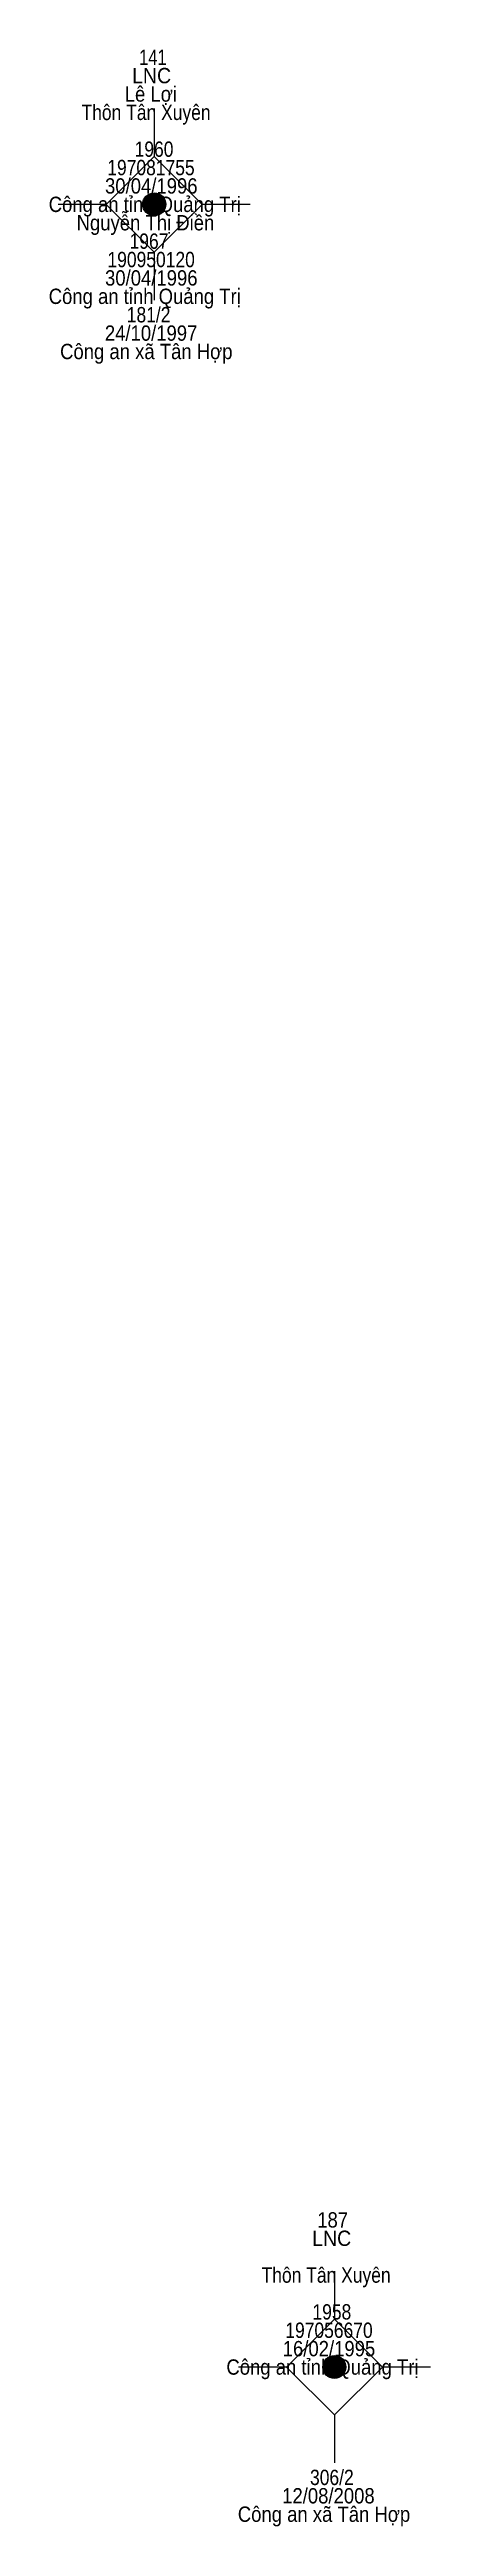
# Model space of a CAD drawing. Header units: metres. Extents: x 550999 to 552168, y 1840994 to 1841978.
# Drawn here: x 551556.3 to 551566.2, y 1841340.7 to 1841405.4 of the extents above; entities that cross this region are included whole.
import ezdxf
from ezdxf.enums import TextEntityAlignment as Align

# ---------------------------------------------------------------- set-up
doc = ezdxf.new("R2010")
doc.units = ezdxf.units.M
doc.header["$LTSCALE"] = 0.16
doc.layers.add('11', color=7, linetype='Continuous', lineweight=13)
doc.layers.add('15', color=7, linetype='Continuous')

msp = doc.modelspace()

# ---------------------------------------------------------------- texts
at = {"layer": '15'}
for s, width, p in [('141', 0.8, (551558.945, 1841404.96)), ('LNC', 0.95, (551558.91, 1841404.48)), ('Lê Lợi', 0.9, (551558.89, 1841404)), ('Thôn Tân Xuyên', 0.85, (551558.765, 1841403.52)), (' 1960', 0.85, (551558.91, 1841402.56)), (' 197081755', 0.85, (551558.83, 1841402.08)), (' Công an tỉnh Quảng Trị', 0.9, (551558.665, 1841401.12)), (' 30/04/1996', 0.9, (551558.835, 1841401.6)), ('Nguyễn Thị Điền', 0.9, (551558.75, 1841400.64)), ('1967 ', 0.85, (551558.905, 1841400.16)), (' 30/04/1996', 0.9, (551558.835, 1841399.2)), (' 190950120', 0.85, (551558.835, 1841399.68)), (' Công an tỉnh Quảng Trị', 0.9, (551558.665, 1841398.72)), ('181/2 ', 0.85, (551558.895, 1841398.24)), (' Công an xã Tân Hợp', 0.9, (551558.705, 1841397.28)), (' 24/10/1997', 0.9, (551558.83, 1841397.76)), ('187', 0.9, (551563.625, 1841348.52)), ('LNC', 0.95, (551563.6, 1841348.04)), ('Thôn Tân Xuyên', 0.85, (551563.455, 1841347.08)), ('197056670', 0.85, (551563.53, 1841345.64)), ('1958', 0.85, (551563.605, 1841346.12)), ('16/02/1995', 0.9, (551563.53, 1841345.16)), ('Công an tỉnh Quảng Trị', 0.9, (551563.36, 1841344.68)), ('306/2', 0.85, (551563.605, 1841341.8)), ('12/08/2008', 0.9, (551563.515, 1841341.32)), ('Công an xã Tân Hợp', 0.9, (551563.4, 1841340.84))]:
    msp.add_text(s, height=0.4, dxfattribs=dict(at, width=width)).set_placement(p, align=Align.CENTER)

# ---------------------------------------------------------------- hatches: boundary and pattern name
at = {"layer": '11'}
for points in [[(551559.2795, 1841401.32, 1), (551558.6795, 1841401.32, 1)], [(551563.9695, 1841344.88, 1), (551563.3695, 1841344.88, 1)]]:
    msp.add_hatch(color=256, dxfattribs=at).paths.add_polyline_path(points)

# ---------------------------------------------------------------- linework, layer by layer
for p, q in [((551558.98, 1841403.82), (551558.98, 1841402.57)), ((551557.73, 1841401.32), (551556.48, 1841401.32)), ((551561.48, 1841401.32), (551560.23, 1841401.32)), ((551558.98, 1841400.07), (551558.98, 1841398.82)), ((551563.67, 1841347.38), (551563.67, 1841346.13)), ((551562.42, 1841344.88), (551561.17, 1841344.88)), ((551566.17, 1841344.88), (551564.92, 1841344.88)), ((551563.67, 1841343.63), (551563.67, 1841342.38))]:
    msp.add_line(p, q, dxfattribs=at)
for points in [[(551558.98, 1841402.57), (551557.73, 1841401.32), (551558.98, 1841400.07), (551560.23, 1841401.32)], [(551563.67, 1841346.13), (551562.42, 1841344.88), (551563.67, 1841343.63), (551564.92, 1841344.88)]]:
    msp.add_lwpolyline(points, close=True, dxfattribs=at)
for centre in [(551558.9795, 1841401.32), (551563.6695, 1841344.88)]:
    msp.add_circle(centre, 0.3, dxfattribs=at)

msp.set_redraw_order([(e.dxf.handle, doc.entitydb.next_handle()) for e in msp.query("TEXT MTEXT ATTDEF DIMENSION ARC_DIMENSION")])  # texts and dimensions are drawn at this point

doc.saveas('drawing.dxf')
